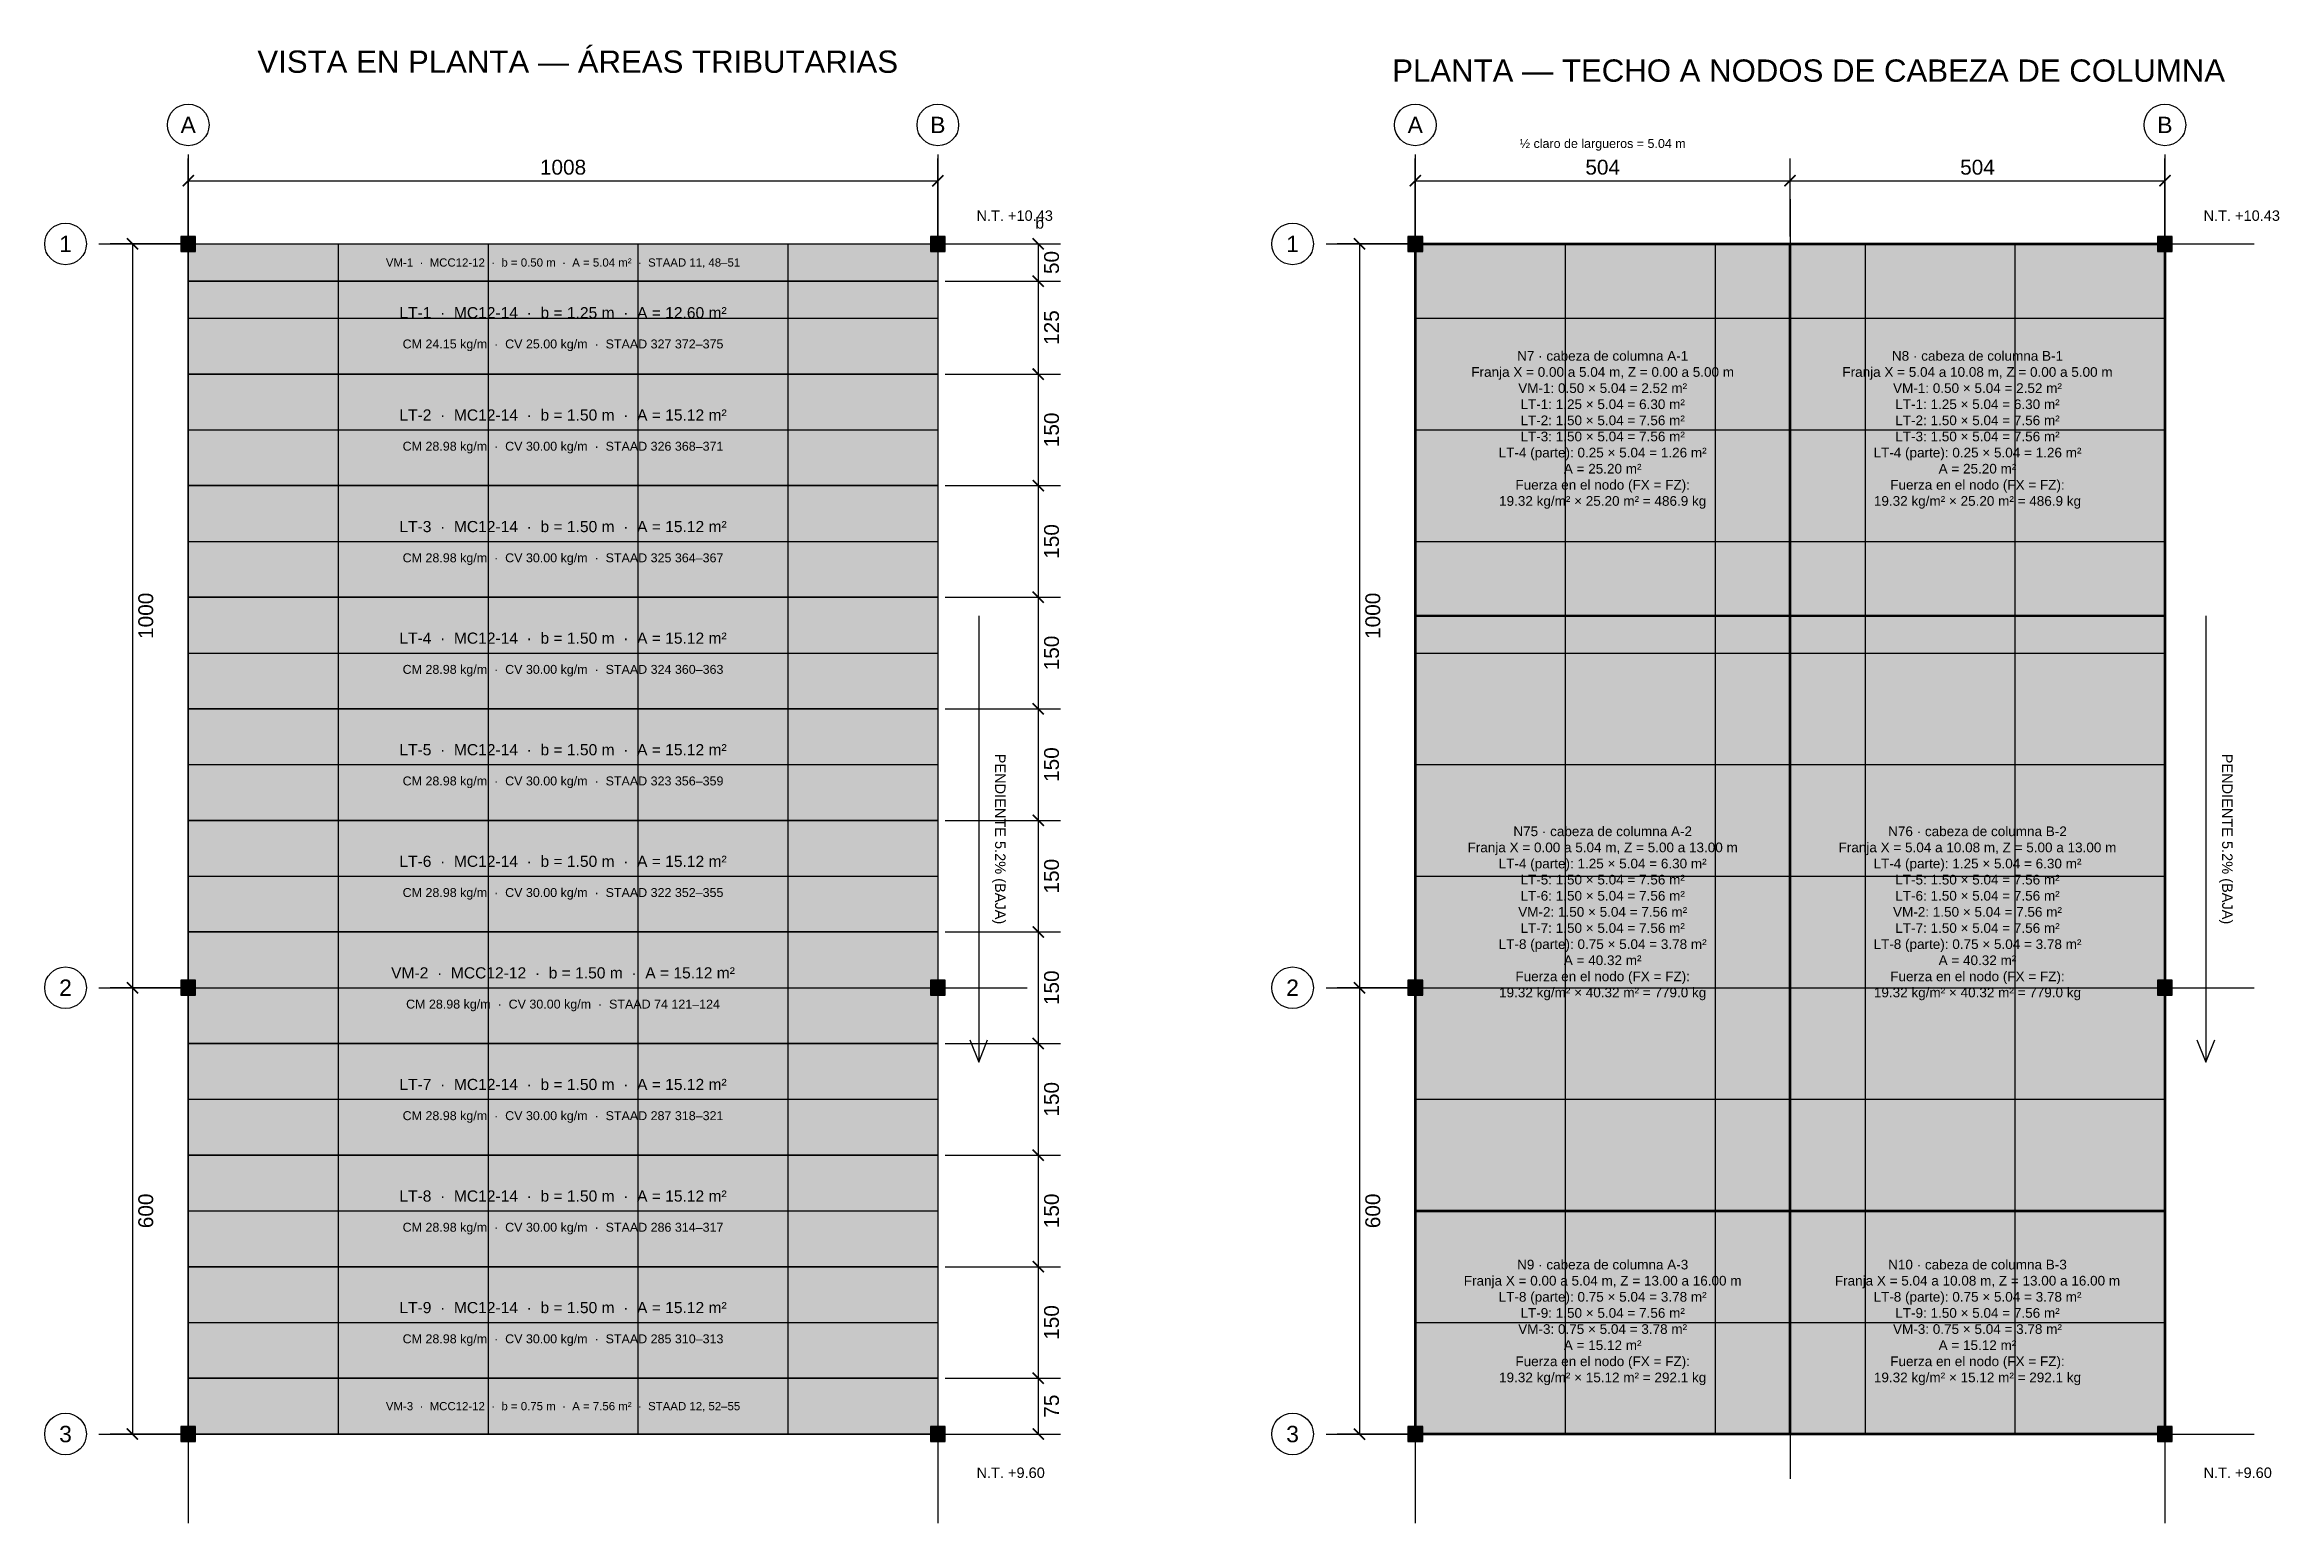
# Model space of a CAD drawing. Header units: metres. Extents: x -2.5 to 51.7, y -37.1 to 2.7.
# Drawn here: x -1.93 to 28.12, y -17.2 to 2.68 of the extents above; entities that cross this region are included whole.
import ezdxf
from ezdxf.enums import TextEntityAlignment as Align

# ---------------------------------------------------------------- set-up
doc = ezdxf.new("R2010")
doc.units = ezdxf.units.M
for name, color, linetype in [('AT-LARGUEROS', 150, 'Continuous'), ('AT-NODOS-TECHO', 1, 'Continuous'), ('AT-VIGAS', 30, 'Continuous'), ('COLUMNAS', 7, 'Continuous'), ('COTAS', 3, 'Continuous'), ('EJES', 8, 'Continuous'), ('MC12-14', 4, 'Continuous'), ('MCC12-12', 1, 'Continuous'), ('PIPX7', 8, 'Continuous'), ('TEXTO', 7, 'Continuous'), ('TEXTO-AT', 250, 'Continuous'), ('TITULOS', 2, 'Continuous')]:
    doc.layers.add(name, color=color, linetype=linetype)
doc.styles.add('ARIAL', font='arial.ttf')
doc.dimstyles.new('AT-CM', dxfattribs={"dimtxt": 0.2, "dimasz": 0.15, "dimexe": 0.3, "dimexo": 0.1, "dimgap": 0.08, "dimtad": 1, "dimdec": 0, "dimlfac": 100, "dimtxsty": 'ARIAL', "dimblk": 'ARCHTICK', "dimcen": 2.5, "dimazin": 3, "dimtfac": 1, "dimtmove": 0, "dimatfit": 3})

msp = doc.modelspace()

# ---------------------------------------------------------------- texts
at = {"layer": 'COTAS', "style": 'ARIAL'}
for s, height, p in [('½ claro de largueros = 5.04 m', 0.12, (19.02, 1.35)), ('b', 0.15, (11.45, 0.28))]:
    msp.add_text(s, height=height, dxfattribs=at).set_placement(p, align=Align.MIDDLE_CENTER)
at = {"layer": 'EJES', "style": 'ARIAL'}
for s, p in [('A', (0, 1.6)), ('B', (10.08, 1.6)), ('A', (16.5, 1.6)), ('B', (26.58, 1.6)), ('1', (-1.65, 0)), ('1', (14.85, 0)), ('2', (-1.65, -10)), ('2', (14.85, -10)), ('3', (-1.65, -16)), ('3', (14.85, -16))]:
    msp.add_text(s, height=0.22, dxfattribs=at).set_placement(p, align=Align.MIDDLE_CENTER)
at = {"layer": 'TEXTO', "style": 'ARIAL'}
for s, p in [('N.T. +10.43', (10.6, 0.38)), ('N.T. +10.43', (27.1, 0.38)), ('N.T. +9.60', (10.6, -16.52)), ('N.T. +9.60', (27.1, -16.52))]:
    msp.add_text(s, height=0.14, dxfattribs=at).set_placement(p, align=Align.MIDDLE_LEFT)
for p in [(10.92, -8), (27.42, -8)]:
    msp.add_text('PENDIENTE 5.2% (BAJA)', height=0.14, rotation=-90, dxfattribs=at).set_placement(p, align=Align.MIDDLE_CENTER)
at = {"layer": 'TEXTO-AT', "style": 'ARIAL'}
for s, height, p in [('VM-1  ·  MCC12-12  ·  b = 0.50 m  ·  A = 5.04 m²  ·  STAAD 11, 48–51', 0.11, (5.04, -0.25)), ('LT-1  ·  MC12-14  ·  b = 1.25 m  ·  A = 12.60 m²', 0.15, (5.04, -0.925)), ('CM 24.15 kg/m  ·  CV 25.00 kg/m  ·  STAAD 327 372–375', 0.12, (5.04, -1.345)), ('LT-2  ·  MC12-14  ·  b = 1.50 m  ·  A = 15.12 m²', 0.15, (5.04, -2.3)), ('CM 28.98 kg/m  ·  CV 30.00 kg/m  ·  STAAD 326 368–371', 0.12, (5.04, -2.72)), ('LT-3  ·  MC12-14  ·  b = 1.50 m  ·  A = 15.12 m²', 0.15, (5.04, -3.8)), ('CM 28.98 kg/m  ·  CV 30.00 kg/m  ·  STAAD 325 364–367', 0.12, (5.04, -4.22)), ('LT-4  ·  MC12-14  ·  b = 1.50 m  ·  A = 15.12 m²', 0.15, (5.04, -5.3)), ('CM 28.98 kg/m  ·  CV 30.00 kg/m  ·  STAAD 324 360–363', 0.12, (5.04, -5.72)), ('LT-5  ·  MC12-14  ·  b = 1.50 m  ·  A = 15.12 m²', 0.15, (5.04, -6.8)), ('CM 28.98 kg/m  ·  CV 30.00 kg/m  ·  STAAD 323 356–359', 0.12, (5.04, -7.22)), ('LT-6  ·  MC12-14  ·  b = 1.50 m  ·  A = 15.12 m²', 0.15, (5.04, -8.3)), ('CM 28.98 kg/m  ·  CV 30.00 kg/m  ·  STAAD 322 352–355', 0.12, (5.04, -8.72)), ('VM-2  ·  MCC12-12  ·  b = 1.50 m  ·  A = 15.12 m²', 0.15, (5.04, -9.8)), ('CM 28.98 kg/m  ·  CV 30.00 kg/m  ·  STAAD 74 121–124', 0.12, (5.04, -10.22)), ('LT-7  ·  MC12-14  ·  b = 1.50 m  ·  A = 15.12 m²', 0.15, (5.04, -11.3)), ('CM 28.98 kg/m  ·  CV 30.00 kg/m  ·  STAAD 287 318–321', 0.12, (5.04, -11.72)), ('LT-8  ·  MC12-14  ·  b = 1.50 m  ·  A = 15.12 m²', 0.15, (5.04, -12.8)), ('CM 28.98 kg/m  ·  CV 30.00 kg/m  ·  STAAD 286 314–317', 0.12, (5.04, -13.22)), ('LT-9  ·  MC12-14  ·  b = 1.50 m  ·  A = 15.12 m²', 0.15, (5.04, -14.3)), ('CM 28.98 kg/m  ·  CV 30.00 kg/m  ·  STAAD 285 310–313', 0.12, (5.04, -14.72)), ('VM-3  ·  MCC12-12  ·  b = 0.75 m  ·  A = 7.56 m²  ·  STAAD 12, 52–55', 0.11, (5.04, -15.625))]:
    msp.add_text(s, height=height, dxfattribs=at).set_placement(p, align=Align.MIDDLE_CENTER)
at = {"layer": 'TEXTO-AT', "char_height": 0.13, "attachment_point": 5, "style": 'ARIAL'}
for s, insert in [('N7 · cabeza de columna A-1\\PFranja X = 0.00 a 5.04 m, Z = 0.00 a 5.00 m\\PVM-1: 0.50 × 5.04 = 2.52 m²\\PLT-1: 1.25 × 5.04 = 6.30 m²\\PLT-2: 1.50 × 5.04 = 7.56 m²\\PLT-3: 1.50 × 5.04 = 7.56 m²\\PLT-4 (parte): 0.25 × 5.04 = 1.26 m²\\PA = 25.20 m²\\PFuerza en el nodo (FX = FZ):\\P19.32 kg/m² × 25.20 m² = 486.9 kg', (19.02, -2.5)), ('N8 · cabeza de columna B-1\\PFranja X = 5.04 a 10.08 m, Z = 0.00 a 5.00 m\\PVM-1: 0.50 × 5.04 = 2.52 m²\\PLT-1: 1.25 × 5.04 = 6.30 m²\\PLT-2: 1.50 × 5.04 = 7.56 m²\\PLT-3: 1.50 × 5.04 = 7.56 m²\\PLT-4 (parte): 0.25 × 5.04 = 1.26 m²\\PA = 25.20 m²\\PFuerza en el nodo (FX = FZ):\\P19.32 kg/m² × 25.20 m² = 486.9 kg', (24.06, -2.5)), ('N75 · cabeza de columna A-2\\PFranja X = 0.00 a 5.04 m, Z = 5.00 a 13.00 m\\PLT-4 (parte): 1.25 × 5.04 = 6.30 m²\\PLT-5: 1.50 × 5.04 = 7.56 m²\\PLT-6: 1.50 × 5.04 = 7.56 m²\\PVM-2: 1.50 × 5.04 = 7.56 m²\\PLT-7: 1.50 × 5.04 = 7.56 m²\\PLT-8 (parte): 0.75 × 5.04 = 3.78 m²\\PA = 40.32 m²\\PFuerza en el nodo (FX = FZ):\\P19.32 kg/m² × 40.32 m² = 779.0 kg', (19.02, -9)), ('N76 · cabeza de columna B-2\\PFranja X = 5.04 a 10.08 m, Z = 5.00 a 13.00 m\\PLT-4 (parte): 1.25 × 5.04 = 6.30 m²\\PLT-5: 1.50 × 5.04 = 7.56 m²\\PLT-6: 1.50 × 5.04 = 7.56 m²\\PVM-2: 1.50 × 5.04 = 7.56 m²\\PLT-7: 1.50 × 5.04 = 7.56 m²\\PLT-8 (parte): 0.75 × 5.04 = 3.78 m²\\PA = 40.32 m²\\PFuerza en el nodo (FX = FZ):\\P19.32 kg/m² × 40.32 m² = 779.0 kg', (24.06, -9)), ('N9 · cabeza de columna A-3\\PFranja X = 0.00 a 5.04 m, Z = 13.00 a 16.00 m\\PLT-8 (parte): 0.75 × 5.04 = 3.78 m²\\PLT-9: 1.50 × 5.04 = 7.56 m²\\PVM-3: 0.75 × 5.04 = 3.78 m²\\PA = 15.12 m²\\PFuerza en el nodo (FX = FZ):\\P19.32 kg/m² × 15.12 m² = 292.1 kg', (19.02, -14.5)), ('N10 · cabeza de columna B-3\\PFranja X = 5.04 a 10.08 m, Z = 13.00 a 16.00 m\\PLT-8 (parte): 0.75 × 5.04 = 3.78 m²\\PLT-9: 1.50 × 5.04 = 7.56 m²\\PVM-3: 0.75 × 5.04 = 3.78 m²\\PA = 15.12 m²\\PFuerza en el nodo (FX = FZ):\\P19.32 kg/m² × 15.12 m² = 292.1 kg', (24.06, -14.5))]:
    msp.add_mtext(s, dxfattribs=dict(at, insert=insert))
at = {"layer": 'TITULOS', "style": 'ARIAL'}
for s, p in [('VISTA EN PLANTA — ÁREAS TRIBUTARIAS', (0.93, 2.45)), ('PLANTA — TECHO A NODOS DE CABEZA DE COLUMNA', (16.19, 2.33))]:
    msp.add_text(s, height=0.3, dxfattribs=at).set_placement(p, align=Align.MIDDLE_LEFT)

# ---------------------------------------------------------------- blocks, each defined once
blk = doc.blocks.new('_ARCHTICK')
at = {"color": 0, "linetype": 'BYBLOCK', "const_width": 0.15}
blk.add_lwpolyline([(-0.5, -0.5), (0.5, 0.5)], dxfattribs=at)

# ---------------------------------------------------------------- dimensions: what is measured, and where the dimension line sits
at = {"layer": 'COTAS'}
for base, p1, p2 in [((0, 0.85), (0, 0), (10.08, 0)), ((16.5, 0.85), (16.5, 0), (21.54, 0)), ((21.54, 0.85), (21.54, 0), (26.58, 0))]:
    msp.add_linear_dim(base=base, p1=p1, p2=p2, dimstyle='AT-CM', dxfattribs=at).render()
for base, p1, p2 in [((-0.75, 0), (0, 0), (0, -10)), ((11.43, 0), (10.08, 0), (10.08, -0.5)), ((15.75, 0), (16.5, 0), (16.5, -10)), ((11.43, -0.5), (10.08, -0.5), (10.08, -1.75)), ((11.43, -1.75), (10.08, -1.75), (10.08, -3.25)), ((11.43, -3.25), (10.08, -3.25), (10.08, -4.75)), ((11.43, -4.75), (10.08, -4.75), (10.08, -6.25)), ((11.43, -6.25), (10.08, -6.25), (10.08, -7.75)), ((11.43, -7.75), (10.08, -7.75), (10.08, -9.25)), ((11.43, -9.25), (10.08, -9.25), (10.08, -10.75)), ((-0.75, -10), (0, -10), (0, -16)), ((15.75, -10), (16.5, -10), (16.5, -16)), ((11.43, -10.75), (10.08, -10.75), (10.08, -12.25)), ((11.43, -12.25), (10.08, -12.25), (10.08, -13.75)), ((11.43, -13.75), (10.08, -13.75), (10.08, -15.25)), ((11.43, -15.25), (10.08, -15.25), (10.08, -16))]:
    msp.add_linear_dim(base=base, p1=p1, p2=p2, angle=90, dimstyle='AT-CM', dxfattribs=at).render()

# ---------------------------------------------------------------- hatches: boundary and pattern name
at = {"layer": 'AT-LARGUEROS'}
for color, points in [(151, [(0, -0.5), (10.08, -0.5), (10.08, -1.75), (0, -1.75)]), (254, [(0, -1.75), (10.08, -1.75), (10.08, -3.25), (0, -3.25)]), (151, [(0, -3.25), (10.08, -3.25), (10.08, -4.75), (0, -4.75)]), (254, [(0, -4.75), (10.08, -4.75), (10.08, -6.25), (0, -6.25)]), (151, [(0, -6.25), (10.08, -6.25), (10.08, -7.75), (0, -7.75)]), (254, [(0, -7.75), (10.08, -7.75), (10.08, -9.25), (0, -9.25)]), (151, [(0, -10.75), (10.08, -10.75), (10.08, -12.25), (0, -12.25)]), (254, [(0, -12.25), (10.08, -12.25), (10.08, -13.75), (0, -13.75)]), (151, [(0, -13.75), (10.08, -13.75), (10.08, -15.25), (0, -15.25)])]:
    msp.add_hatch(color=color, dxfattribs=at).paths.add_polyline_path(points)
at = {"layer": 'AT-NODOS-TECHO'}
for color, points in [(151, [(16.5, 0), (21.54, 0), (21.54, -5), (16.5, -5)]), (254, [(21.54, 0), (26.58, 0), (26.58, -5), (21.54, -5)]), (31, [(16.5, -5), (21.54, -5), (21.54, -13), (16.5, -13)]), (51, [(21.54, -5), (26.58, -5), (26.58, -13), (21.54, -13)]), (131, [(16.5, -13), (21.54, -13), (21.54, -16), (16.5, -16)]), (91, [(21.54, -13), (26.58, -13), (26.58, -16), (21.54, -16)])]:
    msp.add_hatch(color=color, dxfattribs=at).paths.add_polyline_path(points)
at = {"layer": 'AT-VIGAS'}
for points in [[(0, 0), (10.08, 0), (10.08, -0.5), (0, -0.5)], [(0, -9.25), (10.08, -9.25), (10.08, -10.75), (0, -10.75)], [(0, -15.25), (10.08, -15.25), (10.08, -16), (0, -16)]]:
    msp.add_hatch(color=31, dxfattribs=at).paths.add_polyline_path(points)
at = {"layer": 'COLUMNAS'}
for points in [[(-0.1, -0.1), (0.1, -0.1), (0.1, 0.1), (-0.1, 0.1)], [(9.98, -0.1), (10.18, -0.1), (10.18, 0.1), (9.98, 0.1)], [(16.4, -0.1), (16.6, -0.1), (16.6, 0.1), (16.4, 0.1)], [(26.48, -0.1), (26.68, -0.1), (26.68, 0.1), (26.48, 0.1)], [(-0.1, -10.1), (0.1, -10.1), (0.1, -9.9), (-0.1, -9.9)], [(9.98, -10.1), (10.18, -10.1), (10.18, -9.9), (9.98, -9.9)], [(16.4, -10.1), (16.6, -10.1), (16.6, -9.9), (16.4, -9.9)], [(26.48, -10.1), (26.68, -10.1), (26.68, -9.9), (26.48, -9.9)], [(-0.1, -16.1), (0.1, -16.1), (0.1, -15.9), (-0.1, -15.9)], [(9.98, -16.1), (10.18, -16.1), (10.18, -15.9), (9.98, -15.9)], [(16.4, -16.1), (16.6, -16.1), (16.6, -15.9), (16.4, -15.9)], [(26.48, -16.1), (26.68, -16.1), (26.68, -15.9), (26.48, -15.9)]]:
    msp.add_hatch(color=7, dxfattribs=at).paths.add_polyline_path(points)

# ---------------------------------------------------------------- linework, layer by layer
at = {"layer": 'AT-LARGUEROS'}
for points in [[(0, -0.5), (10.08, -0.5), (10.08, -1.75), (0, -1.75)], [(0, -1.75), (10.08, -1.75), (10.08, -3.25), (0, -3.25)], [(0, -3.25), (10.08, -3.25), (10.08, -4.75), (0, -4.75)], [(0, -4.75), (10.08, -4.75), (10.08, -6.25), (0, -6.25)], [(0, -6.25), (10.08, -6.25), (10.08, -7.75), (0, -7.75)], [(0, -7.75), (10.08, -7.75), (10.08, -9.25), (0, -9.25)], [(0, -10.75), (10.08, -10.75), (10.08, -12.25), (0, -12.25)], [(0, -12.25), (10.08, -12.25), (10.08, -13.75), (0, -13.75)], [(0, -13.75), (10.08, -13.75), (10.08, -15.25), (0, -15.25)]]:
    msp.add_lwpolyline(points, close=True, dxfattribs=at)
at = {"layer": 'AT-NODOS-TECHO', "const_width": 0.035}
for points in [[(16.5, 0), (21.54, 0), (21.54, -5), (16.5, -5)], [(21.54, 0), (26.58, 0), (26.58, -5), (21.54, -5)], [(16.5, -5), (21.54, -5), (21.54, -13), (16.5, -13)], [(21.54, -5), (26.58, -5), (26.58, -13), (21.54, -13)], [(16.5, -13), (21.54, -13), (21.54, -16), (16.5, -16)], [(21.54, -13), (26.58, -13), (26.58, -16), (21.54, -16)]]:
    msp.add_lwpolyline(points, close=True, dxfattribs=at)
at = {"layer": 'AT-NODOS-TECHO'}
for centre in [(16.5, 0), (26.58, 0), (16.5, -10), (26.58, -10), (16.5, -16), (26.58, -16)]:
    msp.add_circle(centre, 0.09, dxfattribs=at)
at = {"layer": 'AT-VIGAS'}
for points in [[(0, 0), (10.08, 0), (10.08, -0.5), (0, -0.5)], [(0, -9.25), (10.08, -9.25), (10.08, -10.75), (0, -10.75)], [(0, -15.25), (10.08, -15.25), (10.08, -16), (0, -16)]]:
    msp.add_lwpolyline(points, close=True, dxfattribs=at)
at = {"layer": 'COLUMNAS'}
for points in [[(-0.1, -0.1), (0.1, -0.1), (0.1, 0.1), (-0.1, 0.1)], [(9.98, -0.1), (10.18, -0.1), (10.18, 0.1), (9.98, 0.1)], [(16.4, -0.1), (16.6, -0.1), (16.6, 0.1), (16.4, 0.1)], [(26.48, -0.1), (26.68, -0.1), (26.68, 0.1), (26.48, 0.1)], [(-0.1, -10.1), (0.1, -10.1), (0.1, -9.9), (-0.1, -9.9)], [(9.98, -10.1), (10.18, -10.1), (10.18, -9.9), (9.98, -9.9)], [(16.4, -10.1), (16.6, -10.1), (16.6, -9.9), (16.4, -9.9)], [(26.48, -10.1), (26.68, -10.1), (26.68, -9.9), (26.48, -9.9)], [(-0.1, -16.1), (0.1, -16.1), (0.1, -15.9), (-0.1, -15.9)], [(9.98, -16.1), (10.18, -16.1), (10.18, -15.9), (9.98, -15.9)], [(16.4, -16.1), (16.6, -16.1), (16.6, -15.9), (16.4, -15.9)], [(26.48, -16.1), (26.68, -16.1), (26.68, -15.9), (26.48, -15.9)]]:
    msp.add_lwpolyline(points, close=True, dxfattribs=at)
at = {"layer": 'EJES'}
for p, q in [((0, 1.2), (0, -17.2)), ((10.08, 1.2), (10.08, -17.2)), ((16.5, 1.2), (16.5, -17.2)), ((26.58, 1.2), (26.58, -17.2)), ((21.54, 0.6), (21.54, -16.6)), ((-1.2, 0), (11.28, 0)), ((15.3, 0), (27.78, 0)), ((-1.2, -10), (11.28, -10)), ((15.3, -10), (27.78, -10)), ((-1.2, -16), (11.28, -16)), ((15.3, -16), (27.78, -16))]:
    msp.add_line(p, q, dxfattribs=at)
for centre in [(0, 1.6), (10.08, 1.6), (16.5, 1.6), (26.58, 1.6), (-1.65, 0), (14.85, 0), (-1.65, -10), (14.85, -10), (-1.65, -16), (14.85, -16)]:
    msp.add_circle(centre, 0.28, dxfattribs=at)
at = {"layer": 'MC12-14'}
for p, q in [((0, -1), (10.08, -1)), ((16.5, -1), (26.58, -1)), ((0, -2.5), (10.08, -2.5)), ((16.5, -2.5), (26.58, -2.5)), ((0, -4), (10.08, -4)), ((16.5, -4), (26.58, -4)), ((0, -5.5), (10.08, -5.5)), ((16.5, -5.5), (26.58, -5.5)), ((0, -7), (10.08, -7)), ((16.5, -7), (26.58, -7)), ((0, -8.5), (10.08, -8.5)), ((16.5, -8.5), (26.58, -8.5)), ((0, -11.5), (10.08, -11.5)), ((16.5, -11.5), (26.58, -11.5)), ((0, -13), (10.08, -13)), ((16.5, -13), (26.58, -13)), ((0, -14.5), (10.08, -14.5)), ((16.5, -14.5), (26.58, -14.5))]:
    msp.add_line(p, q, dxfattribs=at)
at = {"layer": 'MCC12-12'}
for p, q in [((0, 0), (2.016, 0)), ((0, 0), (0, -16)), ((2.016, 0), (4.032, 0)), ((4.032, 0), (6.048, 0)), ((6.048, 0), (8.064, 0)), ((8.064, 0), (10.08, 0)), ((10.08, 0), (10.08, -16)), ((16.5, 0), (18.516, 0)), ((16.5, 0), (16.5, -16)), ((18.516, 0), (20.532, 0)), ((20.532, 0), (22.548, 0)), ((22.548, 0), (24.564, 0)), ((24.564, 0), (26.58, 0)), ((26.58, 0), (26.58, -16)), ((0, -10), (2.016, -10)), ((2.016, -10), (4.032, -10)), ((4.032, -10), (6.048, -10)), ((6.048, -10), (8.064, -10)), ((8.064, -10), (10.08, -10)), ((16.5, -10), (18.516, -10)), ((18.516, -10), (20.532, -10)), ((20.532, -10), (22.548, -10)), ((22.548, -10), (24.564, -10)), ((24.564, -10), (26.58, -10)), ((0, -16), (2.016, -16)), ((2.016, -16), (4.032, -16)), ((4.032, -16), (6.048, -16)), ((6.048, -16), (8.064, -16)), ((8.064, -16), (10.08, -16)), ((16.5, -16), (18.516, -16)), ((18.516, -16), (20.532, -16)), ((20.532, -16), (22.548, -16)), ((22.548, -16), (24.564, -16)), ((24.564, -16), (26.58, -16))]:
    msp.add_line(p, q, dxfattribs=at)
at = {"layer": 'PIPX7'}
for p, q in [((2.016, 0), (2.016, -16)), ((4.032, 0), (4.032, -16)), ((6.048, 0), (6.048, -16)), ((8.064, 0), (8.064, -16)), ((18.516, 0), (18.516, -16)), ((20.532, 0), (20.532, -16)), ((22.548, 0), (22.548, -16)), ((24.564, 0), (24.564, -16))]:
    msp.add_line(p, q, dxfattribs=at)
at = {"layer": 'TEXTO'}
for p, q in [((10.63, -5), (10.63, -11)), ((27.13, -5), (27.13, -11))]:
    msp.add_line(p, q, dxfattribs=at)
for points in [[(10.51, -10.7), (10.63, -11), (10.75, -10.7)], [(27.01, -10.7), (27.13, -11), (27.25, -10.7)]]:
    msp.add_lwpolyline(points, dxfattribs=at)

msp.set_redraw_order([(e.dxf.handle, doc.entitydb.next_handle()) for e in msp.query("TEXT MTEXT ATTDEF DIMENSION ARC_DIMENSION")])  # texts and dimensions are drawn at this point

doc.saveas('drawing.dxf')
